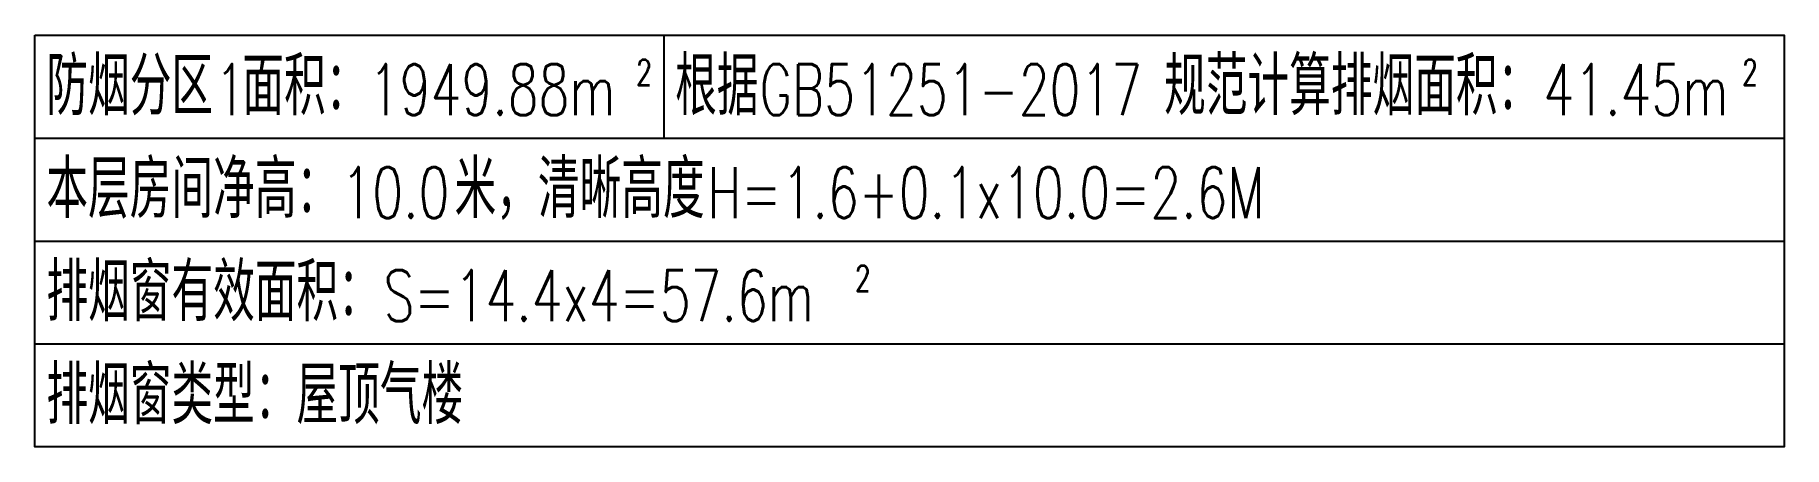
# Model space of a CAD drawing. Extents: x 14591016 to 15383666, y -730593 to -510197.
# Drawn here: x 14708072 to 14728472, y -555898 to -551098 of the extents above; entities that cross this region are included whole.
import ezdxf

# ---------------------------------------------------------------- set-up
doc = ezdxf.new("R2010")
doc.units = 0
doc.header["$LTSCALE"] = 1000
doc.header["$MEASUREMENT"] = 0
doc.layers.add('PUB_TEXT', color=7, linetype='Continuous')
doc.styles.add('_TCH_DIM', font='SIMPLEX', dxfattribs={"bigfont": 'GBCBIG'})

msp = doc.modelspace()

# ---------------------------------------------------------------- texts
at = {"layer": 'PUB_TEXT', "style": '_TCH_DIM'}
for s, p in [('防烟分区', (14708205.7, -552031.4)), ('面积：', (14710491.7, -552031.4)), ('根据', (14715539.1, -552031.4)), ('规范计算排烟面积：', (14721242.1, -552031.4)), ('本层房间净高：', (14708205.7, -553231.4)), ('米，清晰高度', (14712966.2, -553231.4)), ('排烟窗有效面积：', (14708205.7, -554431.4)), ('排烟窗类型：屋顶气楼', (14708205.7, -555631.4))]:
    msp.add_text(s, height=675.18, dxfattribs=at).set_placement(p)
at = {"layer": 'PUB_TEXT', "style": '_TCH_DIM', "width": 0.705882}
for s, height, p in [('2', 297.5, (14715086.2, -551681.4)), ('2', 297.5, (14727985.5, -551681.4)), ('1', 595, (14710171.7, -552031.4)), ('1949.88m', 595, (14711966.2, -552031.4)), ('GB51251-2017', 595, (14716522.1, -552031.4)), ('41.45m', 595, (14725665.5, -552031.4)), ('10.0', 595, (14711646.2, -553231.4)), ('H=1.6+0.1x10.0=2.6M', 595, (14715915.1, -553231.4)), ('S=14.4x4=57.6m', 595, (14712137.7, -554431.4)), ('2', 297.5, (14717637.7, -554081.4))]:
    msp.add_text(s, height=height, dxfattribs=at).set_placement(p)

# ---------------------------------------------------------------- linework, layer by layer
for p, q in [((14715405.7, -551098.1), (14715405.7, -552298.1)), ((14708072.4, -552298.1), (14728472.4, -552298.1)), ((14708072.4, -553498.1), (14728472.4, -553498.1)), ((14708072.4, -554698.1), (14728472.4, -554698.1))]:
    msp.add_line(p, q)
msp.add_lwpolyline([(14708072.4, -551098.1), (14728472.4, -551098.1), (14728472.4, -555898.1), (14708072.4, -555898.1)], close=True)

msp.set_redraw_order([(e.dxf.handle, doc.entitydb.next_handle()) for e in msp.query("TEXT MTEXT ATTDEF DIMENSION ARC_DIMENSION")])  # texts and dimensions are drawn at this point

doc.saveas('drawing.dxf')
